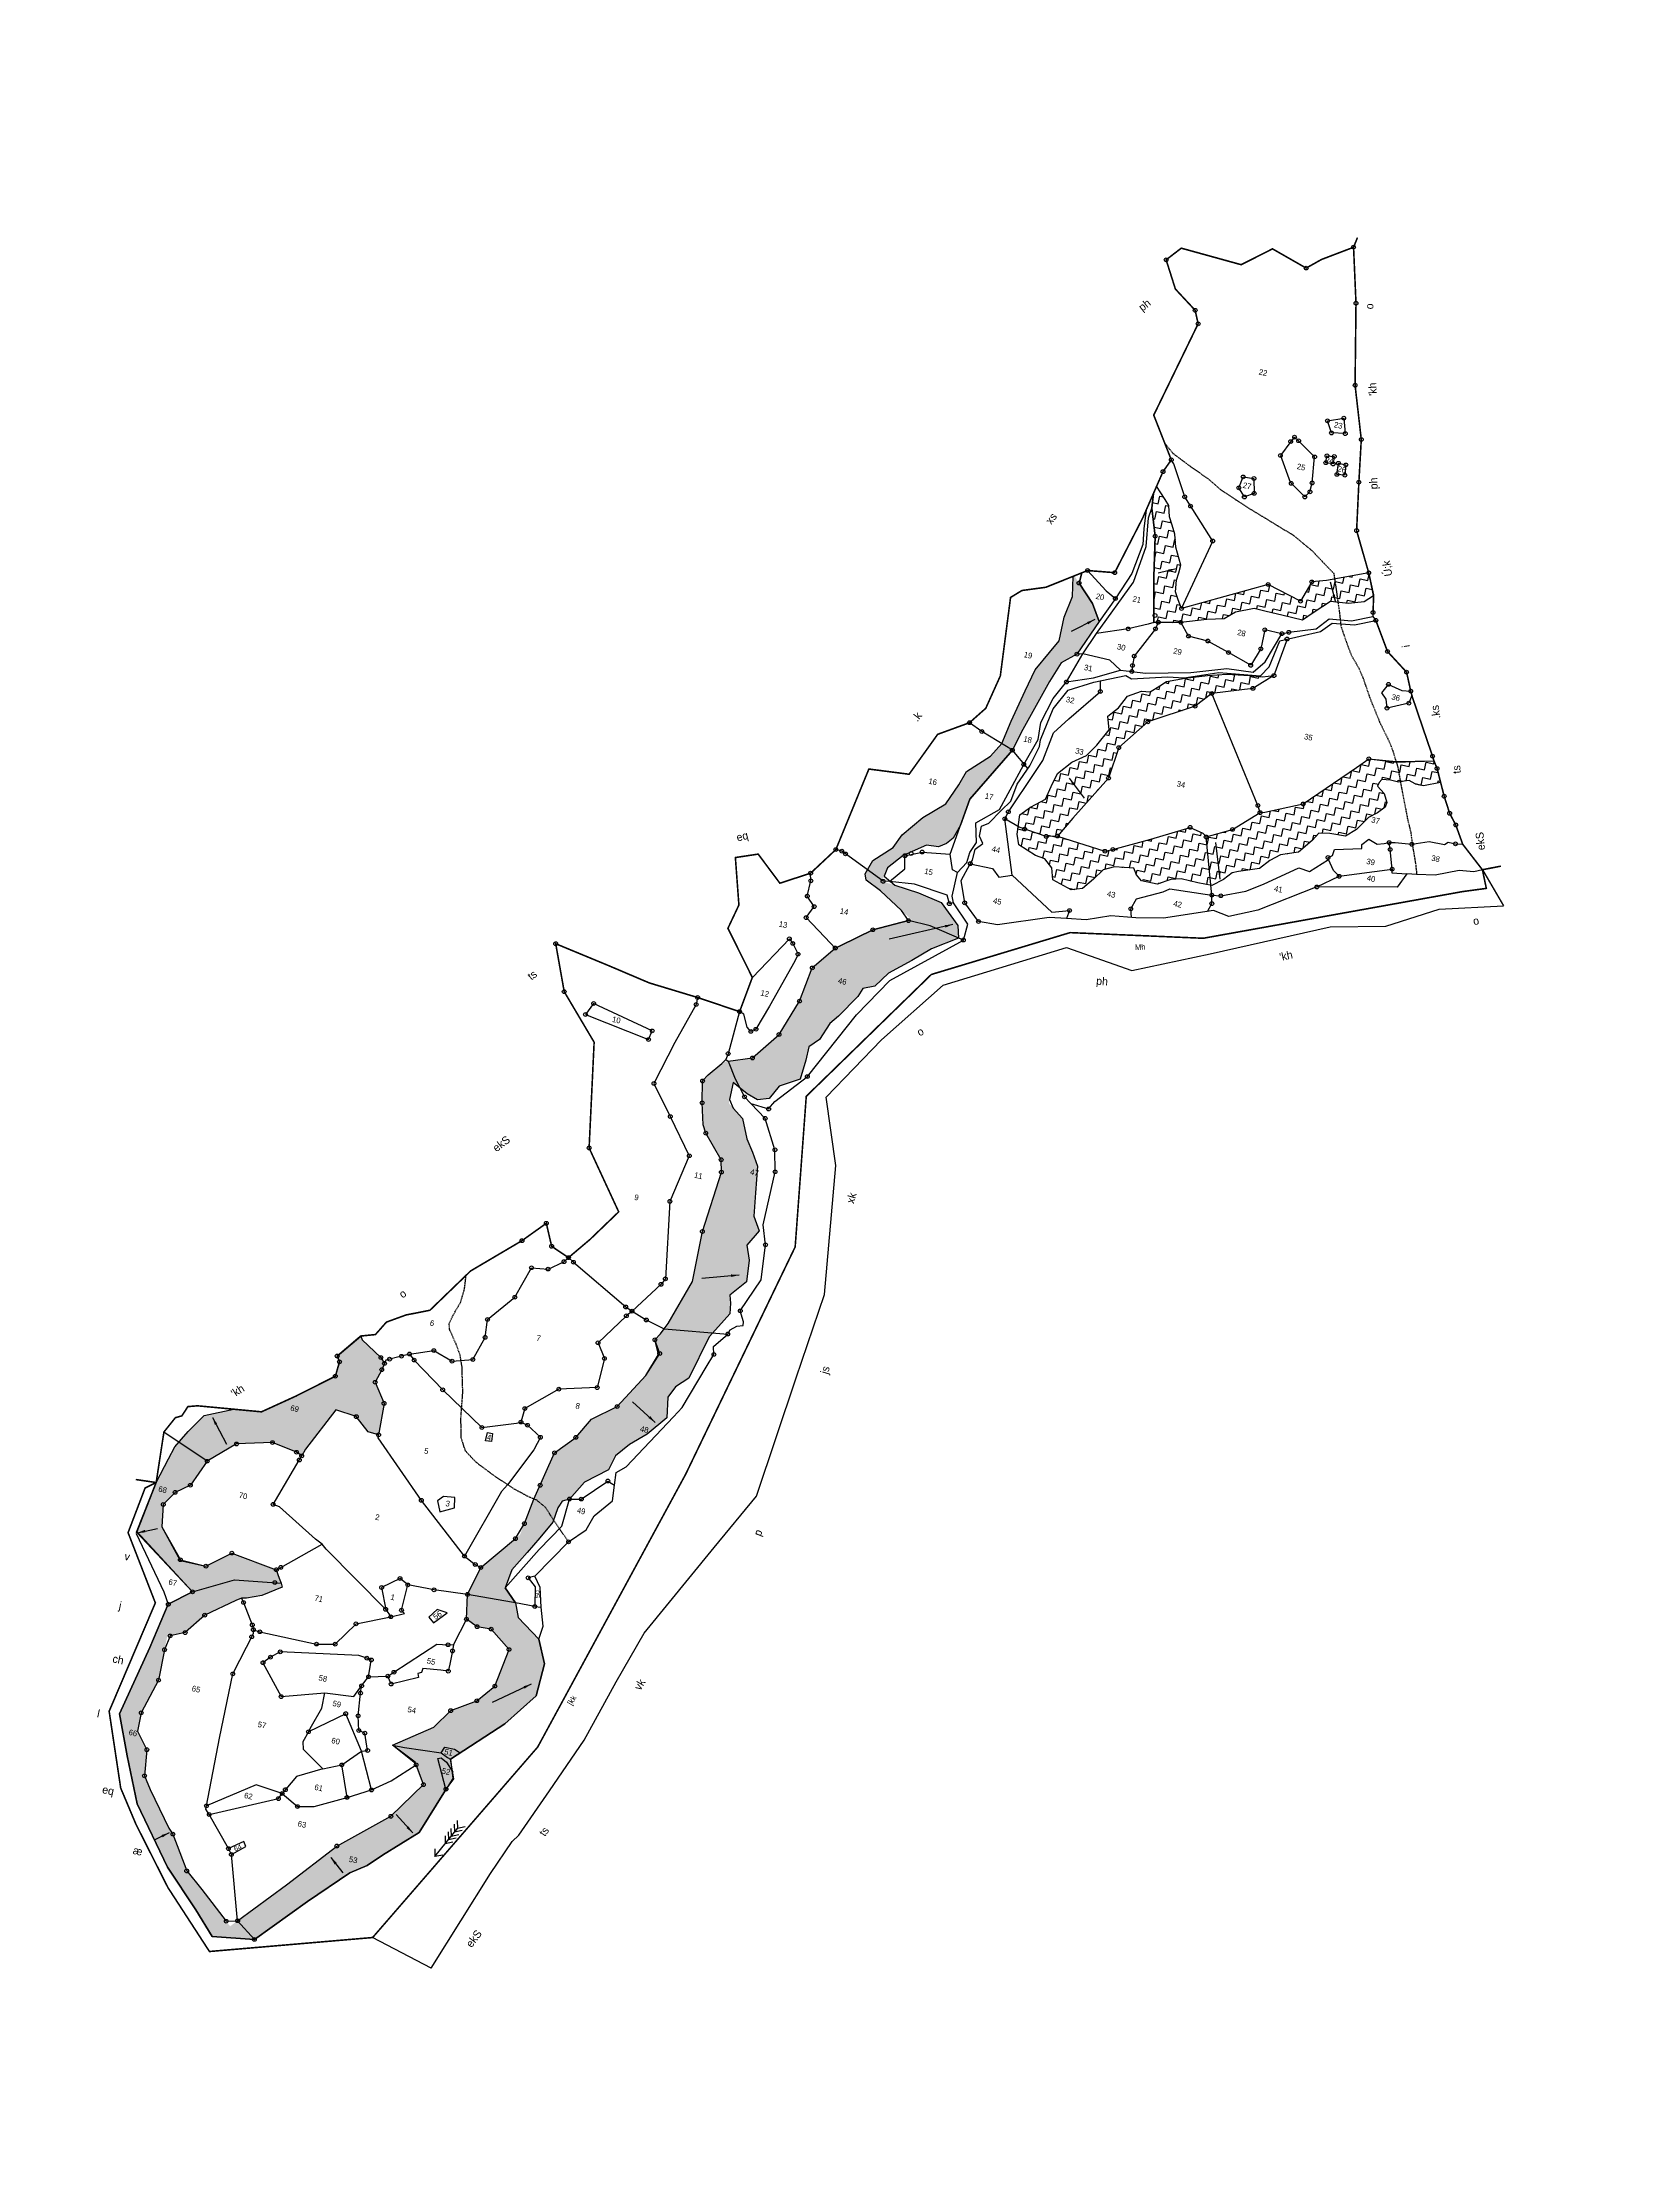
# Model space of a CAD drawing. Header units: metres. Extents: x 331646 to 336406, y 1791025 to 1797393.
import ezdxf
from ezdxf.enums import TextEntityAlignment as Align

# ---------------------------------------------------------------- set-up
doc = ezdxf.new("R2010")
doc.units = ezdxf.units.M
doc.header["$MEASUREMENT"] = 0
for name, pattern in [('DASHDOT', [1, 0.5, -0.25, 0, -0.25]), ('DASHED', [0.75, 0.5, -0.25]), ('DIVIDE', [31.75, 12.7, -6.35, 0, -6.35, 0, -6.35])]:
    doc.linetypes.add(name, pattern=pattern)
for name, color, linetype in [('LINE_FOOTPATH', 1, 'DASHED'), ('OFF', 1, 'Continuous'), ('POLY_HATCH', 12, 'Continuous'), ('POLY_PARCEL', 6, 'Continuous'), ('POLY_WATER', 4, 'Continuous'), ('SYM_ARROW', 1, 'Continuous'), ('SYM_STONE', 1, 'Continuous'), ('TEXT_MAPIN', 7, 'Continuous'), ('TEXT_MAPOUT', 7, 'Continuous'), ('TEXT_PARCEL', 7, 'Continuous'), ('V_BOUND_LINE', 7, 'Continuous'), ('V_BOUND_STREAM_LINE', 7, 'DASHDOT'), ('V_DIVIDE_LINE', 7, 'DIVIDE')]:
    doc.layers.add(name, color=color, linetype=linetype)
doc.styles.get("Standard").update_dxf_attribs({"font": 'simplex.shx'})
doc.styles.add('TEXT_MAP', font='', dxfattribs={"height": 0.3})
doc.styles.get('TEXT_MAP').set_extended_font_data('Kruti Dev 050')
doc.dimstyles.get("Standard").update_dxf_attribs({"dimtxt": 0.18, "dimasz": 0.18, "dimexe": 0.18, "dimexo": 0.0625, "dimgap": 0.09, "dimtad": 0, "dimtih": 1, "dimtoh": 1, "dimdec": 4, "dimzin": 0, "dimdsep": 46, "dimtxsty": 'Standard', "dimcen": 0.09, "dimadec": 0, "dimazin": 0, "dimtfac": 1, "dimtdec": 4, "dimtofl": 0, "dimtmove": 0, "dimatfit": 3, "dimfxl": 0, "dimtolj": 1, "dimtzin": 0, "dimarcsym": 0})
pattern_1 = [(0, (2839.0108, 7682.5757), (2.5, 2.5), [2.5, -2.5]), (90, (2841.5108, 7682.5757), (-2.5, 2.5), [2.5, -2.5])]

# ---------------------------------------------------------------- blocks, each defined once
blk = doc.blocks.new('FLOW')
for points in [[(-0.666, 0.08), (-0.57, 0)], [(-0.666, -0.08), (-0.57, 0)], [(-0.591, 0.08), (-0.495, 0)], [(-0.591, -0.08), (-0.495, 0)], [(0, 0), (-0.57, 0)], [(-0.505, 0.08), (-0.409, 0)], [(-0.505, -0.08), (-0.409, 0)], [(-0.437, 0.08), (-0.341, 0)], [(-0.437, -0.08), (-0.341, 0)], [(-0.356, 0.08), (-0.259, 0)], [(-0.356, -0.08), (-0.259, 0)], [(-0.096, 0.08), (0, 0)], [(-0.096, -0.08), (0, 0)]]:
    blk.add_lwpolyline(points)
blk = doc.blocks.new('STONE')
blk.add_circle((0, 0), 0.0851)
blk = doc.blocks.new('NMNN')
at = {"layer": 'POLY_HATCH'}
h = blk.add_hatch(dxfattribs=at)
h.set_pattern_fill('ZIGZAG', color=256, scale=20, style=0)
h.set_pattern_definition(pattern_1)
h.paths.add_polyline_path([(3196.59, 8199.55), (3183.98, 8194.42), (3179.53, 8193.01), (3177.31, 8186.29), (3166.16, 8189.37), (3140.89, 8176.21), (3139.26, 8178.72), (3137.96, 8181.05), (3137.44, 8184.67), (3137.7, 8187.13), (3137.83, 8189.58), (3135.11, 8194.89), (3133.95, 8198.89), (3132.53, 8201.48), (3131.1, 8203.81), (3130.19, 8207.3), (3128.64, 8208.98), (3125.14, 8212.48), (3124.63, 8210.02), (3125.12, 8205.36), (3127.94, 8196.9), (3130.2, 8184.18), (3133.19, 8170.09), (3134.57, 8170.43), (3141.58, 8171.9), (3149.45, 8174.57), (3154.78, 8175.91), (3157.81, 8178.68), (3163.34, 8181.08), (3167.31, 8180.94), (3172.42, 8180.8), (3179.17, 8180.7), (3182.2, 8183.92), (3186.61, 8188.29), (3192.27, 8188.87), (3197.04, 8190.38), (3199.58, 8192.9)])
h = blk.add_hatch(dxfattribs=at)
h.set_pattern_fill('ZIGZAG', color=256, scale=20, style=0)
h.set_pattern_definition(pattern_1)
h.paths.add_polyline_path([(3019.61, 7871.67), (3020.93, 7876.39), (3024.52, 7880.92), (3029.28, 7885.18), (3034.35, 7891.55), (3033.24, 7898), (3034.94, 7901.78), (3038.53, 7905.36), (3042.12, 7919.51), (3044.39, 7923.28), (3047.07, 7927.93), (3046.5, 7931.33), (3045.75, 7933.78), (3050.12, 7938.97), (3049.52, 7945.85), (3047.82, 7950.38), (3050.64, 7955.64), (3048.04, 7959.8), (3047.07, 7967.17), (3045.93, 7975.57), (3043.48, 7979.53), (3040.83, 7983.3), (3038.19, 7989.34), (3032.9, 7993.23), (3032.9, 7999.9), (3038, 7997.26), (3041.59, 7996.13), (3045.18, 7997.26), (3047.44, 8001.79), (3053.46, 8005.36), (3053.99, 8011.61), (3054.06, 8015.88), (3056.89, 8018.9), (3058.97, 8024.56), (3061.23, 8027.39), (3065.95, 8034.74), (3066.9, 8037.57), (3070.49, 8039.08), (3073.89, 8043.99), (3080.31, 8049.46), (3085.6, 8054.36), (3093.38, 8059.37), (3092.25, 8063.33), (3085.64, 8069.37), (3077.89, 8070.88), (3065.85, 8072.05), (3066.75, 8076.54), (3070.72, 8081.44), (3077.33, 8086.16), (3081.12, 8086.46), (3083.38, 8087.97), (3085.08, 8090.04), (3086.58, 8094.62), (3087.72, 8103.22), (3097.72, 8121.21), (3099.33, 8127.24), (3104.77, 8144.95), (3107.15, 8151.53), (3111.44, 8155.22), (3116.17, 8166.8), (3112.92, 8171.91), (3105.5, 8179.33), (3105.13, 8179.08), (3106.34, 8172.79), (3105.06, 8165.83), (3105.06, 8158.23), (3102.77, 8153.96), (3099.54, 8147.61), (3097.81, 8140.44), (3095.39, 8130.11), (3093.97, 8122.54), (3091.32, 8117.9), (3084.92, 8111.66), (3083.34, 8107.01), (3080.56, 8100.17), (3074.37, 8094.51), (3069.06, 8087.75), (3067.13, 8083.28), (3061.66, 8077.82), (3060.18, 8073.19), (3060.92, 8071.34), (3066.02, 8068.94), (3077.59, 8062), (3066.19, 8056.4), (3055.56, 8047.99), (3049.94, 8040.6), (3048.14, 8029.47), (3043.99, 8017.77), (3037.27, 8008.76), (3028.56, 8005.63), (3024.69, 8000.65), (3023.33, 7998.36), (3024.63, 7991.56), (3026.37, 7984.82), (3027.73, 7982.4), (3034.25, 7975.18), (3035.12, 7971.34), (3033.13, 7951.67), (3033.32, 7935.54), (3027.88, 7918.91), (3025.5, 7915), (3027.54, 7910.61), (3025.06, 7903.37), (3018.17, 7891.81), (3011.05, 7886.18), (3007.38, 7879.57), (3001.8, 7873.38), (2998.45, 7857.61), (2996.46, 7845.69), (2986.42, 7832.99), (2984.08, 7823.79), (2985.38, 7815.99), (2989.16, 7814.38), (2993.68, 7814.57), (3000.56, 7809.39), (2998.58, 7797.14), (2993.91, 7791.4), (2986.48, 7786.63), (2982.33, 7780.38), (2970.74, 7772.17), (2979.1, 7767.9), (2982.88, 7761.9), (2974.87, 7749.97), (2960.04, 7737.19), (2946.95, 7721.85), (2932.22, 7705.32), (2921.02, 7714.86), (2915.13, 7719.63), (2908.44, 7730.15), (2906.81, 7731.68), (2895.89, 7745.81), (2894.84, 7754.62), (2890.67, 7759.74), (2890.67, 7765.68), (2893.9, 7776.93), (2893.72, 7791.02), (2899.06, 7793.43), (2903.95, 7800.11), (2912.63, 7806.73), (2914.3, 7807.79), (2915.79, 7808.1), (2920.39, 7810), (2926.09, 7813.9), (2925.53, 7815.01), (2924.66, 7816.5), (2923.18, 7818.91), (2908.3, 7821.14), (2901.13, 7815.4), (2892.77, 7815.46), (2884.9, 7824.68), (2883.85, 7831.74), (2886.72, 7836.24), (2890.99, 7839.45), (2894.65, 7848), (2902.61, 7855.28), (2913.64, 7858.06), (2923.42, 7856.35), (2931.15, 7872.35), (2937.95, 7871.6), (2942.61, 7867.69), (2946.07, 7867.43), (2945.67, 7877.53), (2941.53, 7883.5), (2942.76, 7887.83), (2943.2, 7889.96), (2941.7, 7891.53), (2933.7, 7896.47), (2928.05, 7889.13), (2929.15, 7887.49), (2928.8, 7882.75), (2917.78, 7873.94), (2908.23, 7866.88), (2899.53, 7865.88), (2890.73, 7861.96), (2886.76, 7856.02), (2883.66, 7850.32), (2882.42, 7846.24), (2880.21, 7838.06), (2877.41, 7821.4), (2898.65, 7806.54), (2891.96, 7801.09), (2889, 7786.51), (2883.98, 7763.91), (2889.14, 7751.46), (2895.4, 7737.15), (2908.89, 7719.56), (2920.49, 7708.18), (2927.28, 7700.98), (2940.6, 7702.84), (2954.57, 7718.11), (2965.83, 7729.7), (2970.71, 7733.17), (2974.84, 7737.35), (2984.73, 7746.78), (2990.05, 7761.66), (2991.62, 7765.74), (2989.61, 7771.57), (3004.14, 7786.1), (3011.97, 7796.79), (3012.51, 7807.35), (3009.11, 7814.56), (3001.28, 7819.88), (2999.56, 7824.27), (2995.38, 7828.24), (2996.24, 7834.34), (2999.87, 7840.65), (3002.83, 7846.03), (3005.79, 7851.8), (3006.78, 7858.67), (3009.47, 7860.04), (3013, 7866.2)])
h = blk.add_hatch(dxfattribs=at)
h.set_pattern_fill('ZIGZAG', color=256, scale=20, style=0)
h.set_pattern_definition(pattern_1)
h.paths.add_polyline_path([(3229.15, 8145.51), (3230.58, 8143.39), (3232.63, 8139.26), (3227.49, 8137.09), (3224.84, 8137.15), (3222.73, 8137.87), (3221.17, 8137.33), (3219.54, 8136.61), (3216.95, 8136.67), (3214.24, 8136.31), (3213.51, 8135.23), (3213.33, 8133.96), (3215.8, 8132.16), (3217.25, 8129.57), (3217.05, 8128.03), (3215.06, 8125.74), (3212.53, 8123.64), (3209.63, 8119.18), (3206.68, 8116.41), (3201.56, 8116.17), (3198.18, 8115.57), (3196.56, 8112.86), (3193.11, 8108.38), (3187.69, 8106.39), (3184.73, 8103.93), (3182.13, 8100.78), (3175.8, 8098.43), (3173.87, 8097.59), (3171.7, 8094.94), (3168.45, 8092.29), (3163.87, 8092.23), (3158.51, 8092.35), (3155.31, 8091.51), (3151.43, 8089.13), (3146.31, 8089.13), (3144.38, 8090.69), (3143.05, 8092.62), (3137.03, 8091.78), (3133.65, 8090.09), (3131.27, 8086.58), (3128.56, 8082.94), (3125.12, 8081.79), (3118.77, 8083.66), (3117.65, 8087.37), (3114.88, 8089.65), (3111.81, 8090.1), (3105.97, 8092.29), (3104.72, 8095.52), (3104.31, 8101.66), (3107.02, 8104.78), (3111.18, 8108.25), (3112.08, 8112.46), (3113.21, 8116.91), (3116.97, 8121.41), (3121.01, 8124.42), (3123.54, 8128.33), (3126.37, 8133.89), (3125.09, 8138.05), (3127.88, 8141.36), (3129.88, 8145.49), (3133.85, 8147.96), (3136.56, 8148.38), (3139.22, 8150.85), (3141.02, 8152.59), (3146.59, 8154.91), (3153.31, 8157.19), (3159.27, 8158.82), (3166.32, 8159.96), (3170.48, 8160.38), (3173.94, 8161.48), (3168.27, 8156.16), (3155.82, 8151.87), (3151.49, 8146.84), (3137.84, 8138.86), (3130.53, 8128.99), (3129.33, 8118.89), (3120.91, 8104.14), (3117.31, 8097.56), (3133.04, 8095.95), (3135.38, 8097.04), (3146.45, 8102.7), (3157.88, 8108.93), (3162.15, 8108), (3163.48, 8107.01), (3171.16, 8111.07), (3178.59, 8118.09), (3180.04, 8118.54), (3191.42, 8123.6), (3205.53, 8138.45), (3208.79, 8141.88), (3217.54, 8142.66)])
at = {"layer": 'LINE_FOOTPATH', "ltscale": 0.5}
for points in [[(3124.85, 8226.37), (3128.1, 8223.74), (3134.4, 8220.83), (3140.58, 8218.22), (3145.51, 8215.49), (3155.96, 8211.46), (3160.99, 8209.71), (3170.73, 8206.27), (3177.56, 8202.71), (3183.68, 8198.5), (3185.79, 8197.09), (3188.22, 8190.51), (3189.95, 8185.76), (3191.5, 8181.1), (3194.89, 8175.46), (3196.79, 8172.61), (3199.76, 8169.35), (3201.72, 8166.53), (3205.04, 8161.01), (3209.74, 8154.01), (3214.04, 8148.51), (3215.76, 8145.9), (3218.31, 8141.27), (3220.39, 8136.11), (3224.86, 8125.51), (3226.58, 8121.95), (3228.36, 8116.96), (3229.98, 8112.95), (3231.26, 8109.13)], [(3011.97, 7846.71), (3008.29, 7850.12), (3004.69, 7853.7), (3002.57, 7855.87), (2999.39, 7857.54), (2996.89, 7857.98), (2991.7, 7859.48), (2985.02, 7862.1), (2978.07, 7865.3), (2974.01, 7868.14), (2971.89, 7871.93), (2970.5, 7877.88), (2969.37, 7886.16), (2967.47, 7893.95), (2966.14, 7897.45), (2964.13, 7900.67), (2961.18, 7904.68), (2960.68, 7906.41), (2961.23, 7909.08), (2962.79, 7913.85), (2963.13, 7917.92), (2962.96, 7920.2), (2962.73, 7922.61)]]:
    blk.add_lwpolyline(points, dxfattribs=at)
at = {"layer": 'OFF'}
for points in [[(3200.75, 8186.33), (3201.9, 8185.29)], [(3251.29, 8114.95), (3260.15, 8105.16)], [(2997.33, 7705.47), (2977.15, 7711.18)]]:
    blk.add_lwpolyline(points, dxfattribs=at)
at = {"layer": 'POLY_HATCH'}
for points in [[(3196.59, 8199.55), (3183.98, 8194.42), (3179.53, 8193.01), (3177.31, 8186.29), (3166.16, 8189.37), (3140.89, 8176.21), (3139.26, 8178.72), (3137.96, 8181.05), (3137.44, 8184.67), (3137.7, 8187.13), (3137.83, 8189.58), (3135.11, 8194.89), (3133.95, 8198.89), (3132.53, 8201.48), (3131.1, 8203.81), (3130.19, 8207.3), (3128.64, 8208.98), (3125.14, 8212.48), (3124.63, 8210.02), (3125.12, 8205.36), (3127.94, 8196.9), (3130.2, 8184.18), (3133.19, 8170.09), (3134.57, 8170.43), (3141.58, 8171.9), (3149.45, 8174.57), (3154.78, 8175.91), (3157.81, 8178.68), (3163.34, 8181.08), (3167.31, 8180.94), (3172.42, 8180.8), (3179.17, 8180.7), (3182.2, 8183.92), (3186.61, 8188.29), (3192.27, 8188.87), (3197.04, 8190.38), (3199.58, 8192.9)], [(3229.15, 8145.51), (3230.58, 8143.39), (3232.63, 8139.26), (3227.49, 8137.09), (3224.84, 8137.15), (3222.73, 8137.87), (3221.17, 8137.33), (3219.54, 8136.61), (3216.95, 8136.67), (3214.24, 8136.31), (3213.51, 8135.23), (3213.33, 8133.96), (3215.8, 8132.16), (3217.25, 8129.57), (3217.05, 8128.03), (3215.06, 8125.74), (3212.53, 8123.64), (3209.63, 8119.18), (3206.68, 8116.41), (3201.56, 8116.17), (3198.18, 8115.57), (3196.56, 8112.86), (3193.11, 8108.38), (3187.69, 8106.39), (3184.73, 8103.93), (3182.13, 8100.78), (3175.8, 8098.43), (3173.87, 8097.59), (3171.7, 8094.94), (3168.45, 8092.29), (3163.87, 8092.23), (3158.51, 8092.35), (3155.31, 8091.51), (3151.43, 8089.13), (3146.31, 8089.13), (3144.38, 8090.69), (3143.05, 8092.62), (3137.03, 8091.78), (3133.65, 8090.09), (3131.27, 8086.58), (3128.56, 8082.94), (3125.12, 8081.79), (3118.77, 8083.66), (3117.65, 8087.37), (3114.88, 8089.65), (3111.81, 8090.1), (3105.97, 8092.29), (3104.72, 8095.52), (3104.31, 8101.66), (3107.02, 8104.78), (3111.18, 8108.25), (3112.08, 8112.46), (3113.21, 8116.91), (3116.97, 8121.41), (3121.01, 8124.42), (3123.54, 8128.33), (3126.37, 8133.89), (3125.09, 8138.05), (3127.88, 8141.36), (3129.88, 8145.49), (3133.85, 8147.96), (3136.56, 8148.38), (3139.22, 8150.85), (3141.02, 8152.59), (3146.59, 8154.91), (3153.31, 8157.19), (3159.27, 8158.82), (3166.32, 8159.96), (3170.48, 8160.38), (3173.94, 8161.48), (3168.27, 8156.16), (3155.82, 8151.87), (3151.49, 8146.84), (3137.84, 8138.86), (3130.53, 8128.99), (3129.33, 8118.89), (3120.91, 8104.14), (3117.31, 8097.56), (3133.04, 8095.95), (3135.38, 8097.04), (3146.45, 8102.7), (3157.88, 8108.93), (3162.15, 8108), (3163.48, 8107.01), (3171.16, 8111.07), (3178.59, 8118.09), (3180.04, 8118.54), (3191.42, 8123.6), (3205.53, 8138.45), (3208.79, 8141.88), (3217.54, 8142.66)]]:
    blk.add_lwpolyline(points, close=True, dxfattribs=at)
blk.add_lwpolyline([(2877.41, 7821.4), (2898.65, 7806.54), (2891.96, 7801.09), (2898.65, 7806.54), (2877.41, 7821.4), (2880.21, 7838.06), (2882.42, 7846.24), (2883.66, 7850.32), (2886.76, 7856.02), (2890.73, 7861.96), (2899.53, 7865.88), (2908.23, 7866.88), (2917.78, 7873.94), (2928.8, 7882.75), (2929.15, 7887.49), (2928.05, 7889.13), (2934.02, 7896.88), (2934.77, 7895.81), (2941.7, 7891.53), (2943.2, 7889.96), (2942.76, 7887.83), (2941.53, 7883.5), (2945.67, 7877.53), (2946.07, 7867.43), (2942.61, 7867.69), (2937.95, 7871.6), (2931.15, 7872.35), (2924.33, 7858.22), (2923.58, 7855.87), (2921.75, 7856.64), (2913.64, 7858.06), (2902.61, 7855.28), (2894.65, 7848), (2890.99, 7839.45), (2886.72, 7836.24), (2883.85, 7831.74), (2884.9, 7824.68), (2892.77, 7815.46), (2901.13, 7815.4), (2908.3, 7821.14), (2923.18, 7818.91), (2924.66, 7816.5), (2925.53, 7815.01), (2926.09, 7813.9), (2920.39, 7810), (2915.79, 7808.1), (2914.3, 7807.79), (2912.63, 7806.73), (2903.95, 7800.11), (2899.06, 7793.43), (2894.58, 7791.41), (2893.77, 7786.77), (2893.9, 7776.93), (2890.67, 7765.68), (2890.67, 7759.74), (2894.84, 7754.62), (2895.83, 7746.33), (2898.44, 7742.51), (2906.81, 7731.68), (2908.44, 7730.15), (2915.13, 7719.63), (2921.02, 7714.86), (2930.68, 7706.63), (2934.18, 7707.52), (2946.95, 7721.85), (2960.04, 7737.19), (2974.87, 7749.97), (2982.88, 7761.9), (2979.1, 7767.9), (2970.74, 7772.17), (2982.33, 7780.38), (2986.48, 7786.63), (2993.91, 7791.4), (2998.58, 7797.14), (3000.56, 7809.39), (2993.68, 7814.57), (2989.16, 7814.38), (2985.38, 7815.99), (2984.08, 7823.79), (2986.42, 7832.99), (2995.28, 7844.2), (2997.09, 7849.44), (2998.45, 7857.61), (3001.8, 7873.38), (3007.38, 7879.57), (3011.05, 7886.18), (3018.17, 7891.81), (3025.06, 7903.37), (3027.54, 7910.61), (3025.5, 7915), (3026.86, 7917.23), (3027.66, 7919.03), (3028.54, 7920.93), (3033.32, 7935.54), (3033.13, 7951.67), (3035.12, 7971.34), (3034.25, 7975.18), (3027.73, 7982.4), (3026.37, 7984.82), (3024.63, 7991.56), (3023.33, 7998.36), (3024.69, 8000.65), (3028.1, 8005.04), (3029.09, 8006.53), (3030.02, 8006.16), (3037.27, 8008.76), (3043.99, 8017.77), (3048.14, 8029.47), (3049.94, 8040.6), (3055.77, 8048.27), (3057.35, 8049.41), (3066.19, 8056.4), (3076.69, 8061.56), (3073.89, 8064.22), (3066.02, 8068.94), (3060.92, 8071.34), (3060.18, 8073.19), (3061.66, 8077.82), (3067.13, 8083.28), (3069.06, 8087.75), (3074.37, 8094.51), (3080.56, 8100.17), (3083.34, 8107.01), (3084.92, 8111.66), (3091.32, 8117.9), (3093.97, 8122.54), (3095.39, 8130.11), (3097.81, 8140.44), (3099.54, 8147.61), (3102.77, 8153.96), (3105.06, 8158.23), (3105.06, 8165.83), (3106.34, 8172.79), (3105.13, 8179.08), (3107.65, 8180.76), (3107.42, 8177.4), (3112.92, 8171.91), (3116.17, 8166.8), (3111.44, 8155.22), (3107.15, 8151.53), (3104.77, 8144.95), (3099.33, 8127.24), (3097.72, 8121.21), (3087.72, 8103.22), (3086.58, 8094.62), (3085.08, 8090.04), (3083.38, 8087.97), (3081.12, 8086.46), (3077.33, 8086.16), (3070.72, 8081.44), (3066.75, 8076.54), (3066.18, 8073.71), (3070.15, 8071.63), (3077.89, 8070.88), (3085.64, 8069.37), (3092.25, 8063.33), (3093.38, 8059.37), (3085.6, 8054.36), (3080.31, 8049.46), (3073.89, 8043.99), (3070.49, 8039.08), (3066.9, 8037.57), (3065.95, 8034.74), (3061.23, 8027.39), (3058.97, 8024.56), (3056.89, 8018.9), (3054.06, 8015.88), (3053.99, 8011.61), (3053.46, 8005.36), (3047.44, 8001.79), (3045.18, 7997.26), (3041.59, 7996.13), (3038, 7997.26), (3032.9, 7999.9), (3032.9, 7994.43), (3034.6, 7991.98), (3038.19, 7989.34), (3040.83, 7983.3), (3043.48, 7979.53), (3045.93, 7975.57), (3047.07, 7967.17), (3048.04, 7959.8), (3050.64, 7955.64), (3047.82, 7950.38), (3049.52, 7945.85), (3050.12, 7938.97), (3045.75, 7933.78), (3046.5, 7931.33), (3047.07, 7927.93), (3044.39, 7923.28), (3042.12, 7919.51), (3038.53, 7905.36), (3034.94, 7901.78), (3033.24, 7898), (3034.35, 7891.55), (3029.28, 7885.18), (3024.52, 7880.92), (3020.93, 7876.39), (3019.61, 7871.67), (3013, 7866.2), (3009.47, 7860.04), (3007.27, 7858.92), (3006.47, 7856.51), (3005.79, 7851.8), (3002.83, 7846.03), (2999.87, 7840.65), (2996.24, 7834.34), (2995.38, 7828.24), (2999.56, 7824.27), (3001.28, 7819.88), (3009.11, 7814.56), (3012.51, 7807.35), (3011.97, 7796.79), (3004.14, 7786.1), (2989.61, 7771.57), (2991.62, 7765.74), (2990.05, 7761.66), (2984.73, 7746.78), (2974.84, 7737.35), (2970.71, 7733.17), (2965.83, 7729.7), (2954.57, 7718.11), (2940.6, 7702.84), (2927.28, 7700.98), (2920.49, 7708.18), (2908.89, 7719.56), (2895.4, 7737.15), (2889.14, 7751.46), (2883.98, 7763.91), (2889, 7786.51), (2891.96, 7801.09)], dxfattribs=at)
at = {"layer": 'POLY_PARCEL'}
for points in [[(3175.87, 8240.48), (3173.84, 8243.97), (3178.71, 8245.86), (3180.2, 8241.18), (3175.87, 8240.48)], [(3172.21, 8231.95), (3166.19, 8235.91), (3164.71, 8236.76), (3163.79, 8235.13), (3161.52, 8230.18), (3166.26, 8222.5), (3171.78, 8218.89), (3173.06, 8220.8), (3173.13, 8223.7), (3172.21, 8231.95)], [(3176.04, 8230.89), (3175.97, 8233.08), (3178.3, 8233.36), (3178.38, 8230.96), (3176.04, 8230.89)], [(3180.29, 8227.99), (3180, 8231.52), (3182.41, 8231.52), (3182.77, 8228.27), (3180.29, 8227.99)], [(3196.59, 8199.55), (3183.98, 8194.42), (3179.53, 8193.01), (3177.31, 8186.29), (3166.16, 8189.37), (3140.89, 8176.21), (3146.12, 8199.2), (3134.54, 8211.05), (3128.99, 8220.55), (3127.97, 8221.64)], [(3153.05, 8214.92), (3150.73, 8217.39), (3151.37, 8221.07), (3154.81, 8221.31), (3155.85, 8216.68), (3153.05, 8214.92)], [(3133.19, 8170.09), (3130.2, 8184.18), (3127.94, 8196.9), (3125.12, 8205.36)], [(3116.17, 8166.8), (3112.92, 8171.91), (3107.42, 8177.4), (3107.65, 8180.76)], [(3109.27, 8181.85), (3116.31, 8176.79), (3119.71, 8175.01)], [(3133.19, 8170.09), (3131.56, 8169.23), (3125.64, 8166.4), (3116.19, 8162.88)], [(3134.57, 8170.43), (3134.14, 8168.2), (3129.33, 8158.36), (3129.42, 8155.33), (3129.62, 8153.44)], [(3134.57, 8170.43), (3133.19, 8170.09)], [(3173.67, 8175.01), (3168.12, 8175.08), (3168.12, 8168.9), (3166.05, 8163.15), (3158.32, 8165.64), (3151.19, 8167.87), (3144.84, 8168.13), (3141.58, 8171.9), (3139.04, 8171.2), (3134.57, 8170.43)], [(3175.6, 8173.68), (3173.94, 8161.48), (3168.27, 8156.16), (3155.82, 8151.87)], [(3218.05, 8164.31), (3217.58, 8161.79), (3211.12, 8158.8), (3210.3, 8161.5), (3208.51, 8163.19), (3210.01, 8166.27), (3214.59, 8165.21), (3217.37, 8165.63)], [(3111.44, 8155.22), (3107.15, 8151.53), (3104.77, 8144.95), (3099.33, 8127.24), (3097.72, 8121.21)], [(3110.01, 8145.91), (3113.2, 8155.68)], [(3125.99, 8153.13), (3122.01, 8155.56), (3113.2, 8155.68)], [(3099.88, 8099.43), (3100.5, 8101.87), (3106.17, 8115.76), (3107.84, 8120.02), (3109.3, 8129.25), (3113.14, 8134.65), (3121.14, 8145.18), (3120.49, 8148.53)], [(3155.82, 8151.87), (3151.49, 8146.84), (3137.84, 8138.86), (3130.53, 8128.99), (3129.33, 8118.89), (3120.91, 8104.14), (3117.31, 8097.56)], [(3178.59, 8118.09), (3177.46, 8120.19), (3155.82, 8151.87)], [(3178.59, 8118.09), (3180.04, 8118.54), (3191.42, 8123.6), (3205.53, 8138.45), (3208.79, 8141.88), (3217.46, 8142.89), (3229.15, 8145.51)], [(3097.72, 8121.21), (3087.01, 8125.01), (3082.61, 8126.92)], [(3220.61, 8117.26), (3221.14, 8117.45), (3222.5, 8117.68), (3227.73, 8118.21), (3232.89, 8120.18), (3237.87, 8120.26), (3238.86, 8121.24), (3241.28, 8121.24), (3243.52, 8121.56)], [(3085.29, 8084.89), (3087.72, 8103.22), (3097.72, 8121.21)], [(3103.79, 8116.51), (3097.72, 8121.21)], [(3163.48, 8107.01), (3171.16, 8111.07), (3178.59, 8118.09)], [(3202.86, 8108.02), (3202.63, 8108.63), (3203.84, 8109.53), (3204.07, 8111.58), (3212.48, 8113.62), (3212.27, 8114.88), (3214.09, 8117), (3216.97, 8115.94), (3219.09, 8116.69), (3220.61, 8117.26)], [(3223.24, 8109.23), (3221.37, 8115.16), (3220.61, 8117.26)], [(3117.31, 8097.56), (3133.04, 8095.95), (3135.38, 8097.04), (3146.45, 8102.7), (3157.88, 8108.93), (3162.15, 8108), (3163.48, 8107.01)], [(3207.29, 8103.54), (3223.24, 8109.23)], [(3223.24, 8109.23), (3223.44, 8108.12), (3228.1, 8108.72)], [(3169.08, 8089.36), (3163.48, 8107.01)], [(3169.08, 8089.36), (3171.88, 8089.74), (3179.39, 8092.77), (3184.31, 8096.18), (3194.21, 8103.48), (3197.78, 8103.1), (3202.86, 8108.02)], [(3201.11, 8098.77), (3207.29, 8103.54)], [(3207.29, 8103.54), (3205.17, 8104.97), (3202.86, 8108.02)], [(3105.84, 8082.51), (3099.88, 8099.43)], [(3117.31, 8097.56), (3113.88, 8096.73), (3104.86, 8097.77), (3099.88, 8099.43)], [(3145.58, 8077.14), (3144.81, 8079.82), (3145.95, 8083.31), (3153.76, 8087.24), (3155.66, 8088.53), (3169.08, 8089.36)], [(3168.77, 8084.03), (3169.62, 8086.71), (3169.08, 8089.36)], [(3068.2, 8072.45), (3072.17, 8077.36), (3071.32, 8081.47), (3076.44, 8083.73), (3085.29, 8084.89)], [(3088.69, 8079.66), (3086.94, 8080.19), (3085.29, 8084.89)], [(3092.11, 8083.26), (3099.3, 8083.26), (3101.83, 8080.93), (3105.84, 8082.51)], [(3105.84, 8082.51), (3120.52, 8073.55), (3125.94, 8075.23), (3125.56, 8072.54)], [(3068.2, 8072.45), (3066.2, 8072.09), (3051.43, 8078.74), (3049.49, 8078.85)], [(3055.77, 8048.27), (3053.93, 8049.41), (3044.74, 8055.79), (3046.49, 8059.72), (3043.69, 8062.52), (3043.78, 8067.5), (3043.22, 8069.87)], [(3089.49, 8070.06), (3088.24, 8069.49), (3087.03, 8071.97), (3076.19, 8073.24), (3068.2, 8072.45)], [(3094.95, 8059.15), (3083.78, 8061.38), (3076.69, 8061.56), (3066.19, 8056.4), (3057.35, 8049.41), (3055.77, 8048.27)], [(3031.97, 8033.72), (3040.93, 8048.13), (3042.27, 8046.91), (3044.61, 8043.91), (3044.05, 8041.57), (3039.15, 8025.9), (3036.48, 8017.9), (3035.04, 8016.89), (3033.59, 8018.01), (3031.7, 8021.79), (3030.26, 8022.28), (3029.46, 8008.5), (3029.09, 8006.53)], [(3030.02, 8006.16), (3037.27, 8008.76), (3043.99, 8017.77), (3048.14, 8029.47), (3049.94, 8040.6), (3055.77, 8048.27)], [(3016.33, 8023.91), (3016.33, 8021.62), (3012.21, 8008.5), (3008.42, 7994.38), (3015.65, 7985.21), (3024.11, 7974.31), (3021.09, 7958.9), (3024.76, 7934.56), (3023.76, 7932.59), (3016.53, 7922.36)], [(2982.66, 8011.31), (3003.85, 8007.67), (3004.43, 8010.58), (2984.48, 8015.23), (2982.66, 8011.31)], [(3027.66, 7919.03), (3028.54, 7920.93), (3033.32, 7935.54), (3033.13, 7951.67), (3035.12, 7971.34), (3034.25, 7975.18), (3027.73, 7982.4), (3026.37, 7984.82), (3024.63, 7991.56), (3023.33, 7998.36), (3024.69, 8000.65), (3028.1, 8005.04), (3029.09, 8006.53)], [(3029.09, 8006.53), (3030.02, 8006.16)], [(3030.02, 8006.16), (3033.24, 8001.16), (3037.36, 7996.16), (3039.78, 7994.54)], [(2950.32, 7894.5), (2957.67, 7897.17), (2964.01, 7895.06), (2970.36, 7896.95), (2972.69, 7904.62), (2972.27, 7910.34), (2979.28, 7919.01), (2982.51, 7929.24), (2987.74, 7929.91), (2992.19, 7933.24), (2993.33, 7934.81), (2995.16, 7933.7), (3014.3, 7923.25), (3016.53, 7922.36)], [(3016.53, 7922.36), (3015.08, 7920.58), (3008.06, 7910.35), (3011.07, 7905.91), (3010.73, 7896.37), (2998.93, 7893.38), (2989.69, 7885.15), (2989.36, 7880.7)], [(3016.53, 7922.36), (3021.53, 7920.58), (3027.66, 7919.03)], [(3027.66, 7919.03), (3047.71, 7921.55)], [(2986.42, 7832.99), (2995.28, 7844.2), (2997.09, 7849.44), (2998.45, 7857.61), (3001.8, 7873.38), (3007.38, 7879.57), (3011.05, 7886.18), (3018.17, 7891.81), (3025.06, 7903.37), (3027.88, 7911.06), (3025.5, 7915), (3026.86, 7917.23), (3027.66, 7919.03)], [(2934.02, 7896.88), (2934.77, 7895.81), (2941.7, 7891.53), (2943.2, 7889.96)], [(2950.32, 7894.5), (2947.99, 7893.28), (2943.42, 7891.06), (2943.2, 7889.96)], [(2950.32, 7894.5), (2952.17, 7892.92), (2962.98, 7885.57), (2977.6, 7876.47), (2988.03, 7880.12), (2989.36, 7880.7)], [(2943.2, 7889.96), (2942.76, 7887.83), (2941.53, 7883.5), (2945.67, 7877.53), (2946.07, 7867.43)], [(2989.36, 7880.7), (2991.59, 7880.15), (2996.37, 7877.26), (2995.15, 7872.92), (2989.34, 7860.41), (2987.89, 7857.96), (2980.65, 7835.45)], [(2946.07, 7867.43), (2942.61, 7867.69), (2937.95, 7871.6), (2931.15, 7872.35), (2924.33, 7858.22), (2923.58, 7855.87)], [(2979.61, 7872.56), (2979.69, 7875.3), (2981.33, 7875.3), (2981.48, 7872.7), (2979.61, 7872.56)], [(2980.65, 7835.45), (2963.62, 7849.9), (2946.11, 7866.42), (2946.07, 7867.43)], [(2999.56, 7824.27), (2995.38, 7828.24), (3003.39, 7842.38), (3008.91, 7851.1), (3009.47, 7860.04), (3013.11, 7860.78), (3020.19, 7868.13), (3022.5, 7867.25)], [(2894.65, 7848), (2879.3, 7854.22)], [(2923.58, 7855.87), (2921.75, 7856.64), (2913.64, 7858.06), (2902.61, 7855.28), (2894.65, 7848)], [(2935.7, 7829.83), (2933.37, 7830.95), (2920.04, 7838.58), (2917.9, 7838.95), (2923.11, 7854.4), (2923.58, 7855.87)], [(2970.08, 7847.59), (2974.37, 7849.73), (2973.76, 7853.03), (2970.23, 7852.57), (2968.62, 7850.8), (2970.08, 7847.59)], [(2894.65, 7848), (2890.99, 7839.45), (2886.72, 7836.24), (2883.85, 7831.74), (2884.9, 7824.68), (2892.77, 7815.69), (2901.13, 7815.4), (2908.3, 7821.14), (2923.18, 7818.91)], [(2980.65, 7835.45), (2984.54, 7833.56), (2986.42, 7832.99)], [(2984.08, 7823.79), (2986.42, 7832.99)], [(3003.8, 7833.8), (3001.81, 7832.89), (3004.51, 7830.56), (3005.72, 7824.42)], [(2923.18, 7818.91), (2924.4, 7819.92), (2935.7, 7829.83)], [(2959.7, 7813.78), (2937.33, 7828.58), (2935.7, 7829.83)], [(2898.65, 7806.54), (2877.44, 7821.59)], [(2923.18, 7818.91), (2924.66, 7816.5), (2925.53, 7815.01)], [(2964.92, 7822.81), (2962.12, 7824.29), (2957, 7820.29), (2959.7, 7813.78)], [(2961.75, 7811.82), (2965.76, 7813.68), (2964.64, 7814.52), (2964.92, 7822.81)], [(2984.08, 7823.79), (2973.4, 7822.99), (2964.92, 7822.81)], [(2999.56, 7824.27), (2998.27, 7824.23), (2984.08, 7823.79)], [(2985.38, 7815.99), (2984.08, 7823.79)], [(3005.72, 7824.42), (2999.56, 7824.27)], [(3005.72, 7824.42), (3007.78, 7824.68)], [(2898.65, 7806.54), (2910.87, 7812.97), (2925.53, 7815.01)], [(2925.53, 7815.01), (2926.09, 7813.9), (2920.39, 7810), (2915.79, 7808.1), (2914.3, 7807.79)], [(2919.99, 7798.8), (2922.13, 7798.59), (2940.52, 7798.48), (2946.3, 7799.66), (2951.43, 7807.35), (2961.75, 7811.82)], [(2959.7, 7813.78), (2961.75, 7811.82)], [(2970.74, 7772.17), (2982.33, 7780.38), (2986.48, 7786.63), (2993.91, 7791.4), (2998.58, 7797.14), (3000.56, 7809.39), (2993.68, 7814.57), (2989.16, 7814.38), (2985.38, 7815.99)], [(2975.36, 7812.75), (2978.99, 7816.75), (2975.68, 7817.06), (2973.55, 7814.18), (2975.36, 7812.75)], [(2985.38, 7815.99), (2983.04, 7807.28)], [(2914.3, 7807.79), (2912.63, 7806.73), (2903.95, 7800.11), (2899.06, 7793.43), (2894.58, 7791.41), (2893.77, 7786.77), (2893.9, 7776.93), (2890.67, 7765.68), (2890.67, 7759.74), (2894.84, 7754.62), (2895.83, 7746.33), (2898.44, 7742.51), (2906.81, 7731.68), (2908.44, 7730.15), (2915.13, 7719.63), (2921.02, 7714.86), (2930.68, 7706.63), (2934.18, 7707.52)], [(2898.65, 7806.54), (2891.96, 7801.09)], [(2914.3, 7807.79), (2915.17, 7806.6), (2919.35, 7800.19), (2919.99, 7798.8)], [(2964.76, 7793.21), (2966.37, 7794.82), (2977.81, 7806.35), (2981.34, 7806.89), (2983.04, 7807.28)], [(2983.04, 7807.28), (2983.15, 7805.25), (2983.15, 7800.97), (2983.15, 7798.73), (2980.79, 7798.51), (2975.12, 7797.87), (2974.92, 7796.52), (2973.85, 7795.99), (2974.28, 7794.82), (2966.26, 7790.97), (2964.76, 7793.21)], [(2916.99, 7741.09), (2916.57, 7762.93), (2916.49, 7783.74), (2920.24, 7797.62), (2919.99, 7798.8)], [(2958.8, 7791.76), (2958.61, 7795.71), (2958.55, 7797.15), (2957.04, 7797.4), (2954.41, 7797.72), (2929.79, 7793.71), (2927.09, 7791.39), (2925.14, 7789.2), (2932.99, 7779.86), (2946.35, 7783.87)], [(2957.23, 7788.5), (2958.8, 7791.76)], [(2958.8, 7791.76), (2964.76, 7793.21)], [(2946.35, 7783.87), (2955.51, 7784.69), (2957.23, 7788.5)], [(2961.44, 7768.27), (2963.33, 7768.83), (2961.32, 7774.03), (2959.31, 7774.47), (2958.11, 7778.98), (2957.36, 7786.19), (2957.23, 7788.5)], [(2943.76, 7770.76), (2944.39, 7772.7), (2946.34, 7778.95), (2946.35, 7783.87)], [(2961.44, 7768.27), (2954.12, 7778.81), (2943.76, 7770.76)], [(2970.74, 7772.17), (2974.59, 7772.15), (2986.28, 7772.93)], [(2978.83, 7768.31), (2970.74, 7772.17)], [(2990.17, 7761.97), (2985.6, 7770.95), (2986.62, 7771.41), (2988.57, 7770.39), (2991.14, 7767.65)], [(2986.28, 7772.93), (2987.11, 7774.93), (2990.14, 7774.93), (2992.19, 7774.15)], [(2986.28, 7772.93), (2988.57, 7771.95), (2989.61, 7771.57)], [(2934.18, 7707.52), (2946.95, 7721.85), (2960.04, 7737.19), (2974.87, 7749.97), (2982.88, 7761.9), (2978.83, 7768.31)], [(2943.76, 7770.76), (2942.65, 7767.22), (2943.28, 7765.07), (2950.64, 7760.16)], [(2956.28, 7762.68), (2961.44, 7768.27)], [(2967.12, 7756.86), (2961.44, 7768.27)], [(2967.12, 7756.86), (2972.64, 7761.02), (2979.3, 7767.57)], [(2950.64, 7760.16), (2943, 7756.14), (2939.67, 7749.92)], [(2950.64, 7760.16), (2956.28, 7762.68)], [(2960.01, 7752.96), (2956.28, 7762.68)], [(2939.67, 7749.92), (2931.04, 7750.93), (2916.99, 7741.09)], [(2939.67, 7749.92), (2945.25, 7746.85), (2950.43, 7747.94), (2960.01, 7752.96)], [(2960.01, 7752.96), (2967.12, 7756.86)], [(2918.41, 7738.61), (2938.83, 7748.06), (2939.67, 7749.92)], [(2918.41, 7738.61), (2916.99, 7740.02), (2916.99, 7741.09)], [(2926.6, 7729.29), (2918.41, 7738.61)], [(2927.89, 7727.69), (2931.85, 7731.12), (2930.92, 7732.47), (2926.6, 7729.29)], [(2927.89, 7727.69), (2926.6, 7729.29)], [(2934.18, 7707.52), (2927.89, 7727.69)], [(2940.6, 7702.84), (2934.18, 7707.52)]]:
    blk.add_lwpolyline(points, dxfattribs=at)
at = {"layer": 'POLY_WATER'}
for points in [[(3113.2, 8155.68), (3116.19, 8162.88), (3124.26, 8181.27), (3125.81, 8193.11), (3124.69, 8202.18), (3125.12, 8205.36), (3124.63, 8210.02)], [(3123.48, 8204.47), (3124, 8198.49), (3124.69, 8193.52), (3123.14, 8183.84), (3119.71, 8175.01), (3116.17, 8166.8), (3111.44, 8155.22)], [(3095.3, 8064.31), (3089.49, 8070.06), (3088.64, 8072.05), (3088.69, 8079.66), (3091, 8083.4), (3091.2, 8086.67), (3092.67, 8090.21), (3091.15, 8096.3), (3097.65, 8102.03), (3099.62, 8108.78), (3102.17, 8117.57), (3104.98, 8126.25), (3104.69, 8131.66), (3107.01, 8139.96), (3110.01, 8145.91), (3118.17, 8149), (3125.99, 8153.13), (3129.62, 8153.44), (3133.95, 8153.79), (3147.91, 8157.03), (3158.81, 8160.63), (3167.27, 8161.17), (3170.27, 8165.15), (3173.67, 8175.01), (3175.74, 8175.89), (3183.95, 8178.79), (3187.37, 8182.74), (3194.35, 8183.58), (3200.75, 8186.33)], [(3098.43, 8065.87), (3092.94, 8070.74), (3090.41, 8077.52), (3092.11, 8083.26), (3092.59, 8084.49), (3092.66, 8088.05), (3094.65, 8090.38), (3093.21, 8092.37), (3093.08, 8095.59), (3095.2, 8097.03), (3098.16, 8101.8), (3100.57, 8105.36), (3101.46, 8111.05), (3104.2, 8117.49), (3105.92, 8124.12), (3105.79, 8126.24), (3107.64, 8136.72), (3111.08, 8143.48), (3118.49, 8147.66), (3128.02, 8151.77), (3129.94, 8151.09), (3141.05, 8154.17), (3146.2, 8154.86), (3156.67, 8158.8), (3169.77, 8160.58), (3171.83, 8163.93), (3173.48, 8172.7), (3185.44, 8178.24), (3188.52, 8181.52), (3195.59, 8182.48), (3201.9, 8185.29)], [(3113.2, 8155.68), (3111.44, 8155.22)], [(3251.29, 8114.95), (3248.75, 8113.79), (3244.15, 8113.17), (3237.02, 8110.16), (3231.26, 8109.13), (3228.1, 8108.72), (3226.01, 8103.98), (3201.11, 8098.77), (3184.3, 8087.67), (3175.75, 8083.8), (3170.54, 8084.69), (3155.58, 8079.07), (3147.03, 8077.33), (3139.08, 8076.31), (3131.74, 8073.43), (3125.56, 8072.54), (3120.08, 8071.72), (3104.54, 8066.08), (3098.43, 8065.87)], [(2997.33, 7705.47), (3009.51, 7738.73), (3014.13, 7750.09), (3015.79, 7752.46), (3022.42, 7768.21), (3029.8, 7786.25), (3035.88, 7806.36), (3041.41, 7823.3), (3057.45, 7854.43), (3067.25, 7873.21), (3071.83, 7912.43), (3075.16, 7940.14), (3070.16, 7980.83), (3062.75, 8001.48), (3076.09, 8022.84), (3091.69, 8043.82), (3127.4, 8063.54), (3149.24, 8060.74), (3172.39, 8071.06), (3207.86, 8087.26), (3225, 8091.14), (3240.49, 8099.86), (3260.15, 8105.16)], [(2880.21, 7838.06), (2877.33, 7820.94), (2889.75, 7804.69), (2891.96, 7801.09), (2889, 7786.51), (2883.98, 7763.91), (2889.14, 7751.46), (2895.4, 7737.15), (2908.89, 7719.56), (2920.49, 7708.18), (2927.28, 7700.98), (2940.6, 7702.84), (2954.57, 7718.11), (2965.83, 7729.7), (2970.71, 7733.17), (2974.84, 7737.35), (2984.73, 7746.78), (2990.05, 7761.66), (2991.89, 7765.74), (2989.61, 7771.57), (3004.14, 7786.1), (3011.97, 7796.79), (3012.51, 7807.35), (3009.11, 7814.56), (3009.6, 7818.88), (3007.78, 7824.68), (3006.16, 7830.66), (3003.8, 7833.8), (3011.97, 7846.71), (3016.69, 7851.57), (3018.17, 7856.47), (3022.94, 7862.32), (3022.5, 7867.25), (3022.21, 7871.33), (3024.91, 7873.74), (3036.28, 7892.34), (3038.36, 7895.82), (3043.18, 7909.87), (3044.76, 7914.33), (3044.07, 7916.73), (3047.71, 7921.55), (3048.2, 7923.06), (3050.02, 7924.63), (3051.94, 7925.22), (3051.75, 7926.4), (3050.07, 7929.59), (3054.55, 7940.5), (3053.57, 7951.69), (3051.51, 7957.68), (3051.75, 7974.97), (3050.28, 7981.74), (3045.21, 7990.87), (3039.78, 7994.54), (3045.64, 7994), (3047.04, 7996.72), (3055.54, 8006.59), (3066.71, 8028.93), (3074.84, 8041.84), (3094.95, 8059.15), (3095.3, 8064.31)]]:
    blk.add_lwpolyline(points, dxfattribs=at)
at = {"layer": 'V_BOUND_LINE', "const_width": 0.5}
for points in [[(2880.21, 7838.06), (2879.3, 7854.22), (2881.93, 7859.43), (2883.78, 7860.39), (2885.08, 7863.68), (2887.98, 7864.55), (2908.23, 7866.88), (2917.78, 7873.94), (2928.8, 7882.75), (2929.15, 7887.49), (2928.05, 7889.13), (2934.02, 7896.88), (2938.5, 7898.3), (2941.1, 7902.89), (2946.73, 7906.39), (2953.8, 7909.4), (2963.85, 7924.26), (2977.78, 7937.01), (2984.2, 7944), (2987.36, 7937.21), (2993.33, 7934.81), (2998.82, 7941.87), (3005.89, 7952.29), (2992.53, 7970.16), (2987.16, 8003.27), (2974.57, 8016.98), (2968.79, 8031.29), (2986.87, 8027.92), (3000.37, 8025.27), (3016.33, 8023.91), (3030.26, 8022.28), (3031.97, 8033.72), (3021.18, 8047.35), (3023.06, 8055.29), (3018.86, 8069.78), (3025.7, 8072.34), (3034.33, 8064.74), (3043.22, 8069.87), (3049.49, 8078.85), (3054.45, 8105.97), (3067.27, 8106.99), (3073.51, 8121.24), (3082.61, 8126.92), (3086.72, 8132.47), (3089.11, 8143.45), (3087.14, 8168.45), (3090.21, 8171.35), (3097.39, 8173.91), (3109.27, 8181.85), (3117.8, 8182.96), (3122.92, 8201.79), (3126.17, 8217.46), (3127.97, 8221.64), (3119.59, 8234.36), (3127.37, 8265.58), (3125.56, 8269.58), (3118.04, 8274.87), (3113.26, 8283.32), (3117.19, 8287.93), (3136.84, 8286.73), (3145.52, 8293.69), (3157.22, 8289.94), (3161.41, 8293.61), (3170.55, 8299.5), (3174.98, 8282.28), (3180.07, 8256.8), (3185.54, 8240.41), (3187.59, 8227.03), (3190.07, 8211.84), (3196.59, 8199.55), (3199.58, 8192.9), (3200.75, 8186.33)], [(3251.29, 8114.95), (3243.52, 8121.56), (3240.1, 8127.09), (3237.44, 8130.3), (3234.63, 8135.22), (3230.58, 8143.39), (3229.15, 8145.51), (3228.4, 8146.87), (3222.71, 8156.41), (3218.33, 8163.78), (3217.37, 8165.63), (3214.84, 8171.23), (3207.57, 8176.39), (3201.9, 8185.29)]]:
    blk.add_lwpolyline(points, dxfattribs=at)
at = {"layer": 'V_BOUND_STREAM_LINE', "ltscale": 10, "const_width": 0.5}
blk.add_lwpolyline([(2880.21, 7838.06), (2877.13, 7835.61), (2874.78, 7820.68), (2887.84, 7800.69), (2880.62, 7764.05), (2889.23, 7741.01), (2896.35, 7730.76), (2910.38, 7713.27), (2927.46, 7696.15), (2977.15, 7711.18), (3015.84, 7781.05), (3043.86, 7875.37), (3062.91, 7952.98), (3056.48, 8000.4), (3087.28, 8046.37), (3127.56, 8068.44), (3169.24, 8075.42), (3246.57, 8106.88), (3253.73, 8109.43), (3251.29, 8114.95)], dxfattribs=at)
at = {"layer": 'V_DIVIDE_LINE', "ltscale": 10, "const_width": 0.5, "flags": 128}
blk.add_lwpolyline([(3170.55, 8299.5), (3171.13, 8302.76)], dxfattribs=at)
at = {"layer": 'V_DIVIDE_LINE', "ltscale": 10, "const_width": 0.5}
for points in [[(3256.77, 8117.28), (3251.29, 8114.95)], [(2880.21, 7838.06), (2873.7, 7837.65)]]:
    blk.add_lwpolyline(points, dxfattribs=at)
at = {"layer": 'SYM_ARROW', "xscale": 20, "yscale": 20, "zscale": 20, "rotation": 243.4075390033488}
blk.add_blockref('FLOW', (2991.17, 7740.35), dxfattribs=at)
at = {"layer": 'SYM_STONE', "xscale": 7, "yscale": 7, "zscale": 7}
for p in [(3170.55, 8299.5), (3157.22, 8289.94), (3113.26, 8283.32), (3174.98, 8282.28), (3125.56, 8269.58), (3127.37, 8265.58), (3180.07, 8256.8), (3173.84, 8243.97), (3178.71, 8245.86), (3164.71, 8236.76), (3166.19, 8235.91), (3175.87, 8240.48), (3180.2, 8241.18), (3185.54, 8240.41), (3161.52, 8230.18), (3163.79, 8235.13), (3172.21, 8231.95), (3175.97, 8233.08), (3176.04, 8230.89), (3178.3, 8233.36), (3178.38, 8230.96), (3180, 8231.52), (3182.41, 8231.52), (3166.69, 8222.22), (3173.13, 8223.7), (3180.29, 8227.99), (3182.77, 8228.27), (3187.59, 8227.03), (3126.17, 8217.46), (3127.97, 8221.64), (3150.73, 8217.39), (3151.37, 8221.07), (3154.81, 8221.31), (3155.85, 8216.68), (3171.78, 8218.89), (3173.06, 8220.8), (3134.54, 8211.05), (3136.98, 8208.57), (3153.05, 8214.92), (3190.07, 8211.84), (3127.94, 8196.9), (3146.12, 8199.2), (3196.59, 8199.55), (3166.16, 8189.37), (3179.53, 8193.01), (3109.27, 8181.85), (3117.8, 8182.96), (3177.31, 8186.29), (3200.53, 8187.53), (3201.9, 8185.29), (3107.42, 8177.4), (3119.71, 8175.01), (3140.89, 8176.21), (3168.12, 8175.08), (3173.67, 8175.01), (3175.74, 8175.89), (3207.57, 8176.39), (3133.12, 8172.32), (3134.14, 8168.2), (3134.57, 8170.43), (3141.58, 8171.9), (3144.84, 8168.13), (3168.12, 8168.9), (3175.6, 8173.68), (3214.84, 8171.23), (3125.64, 8166.4), (3151.19, 8167.87), (3158.32, 8165.64), (3166.05, 8163.15), (3173.94, 8161.48), (3210.01, 8166.27), (3217.37, 8165.63), (3217.58, 8161.79), (3111.44, 8155.22), (3129.33, 8158.36), (3129.42, 8155.33), (3168.27, 8156.16), (3211.12, 8158.8), (3129.62, 8153.44), (3155.82, 8151.87), (3110.01, 8145.91), (3121.14, 8145.18), (3151.49, 8146.84), (3208.79, 8141.88), (3228.4, 8146.87), (3230.58, 8143.39), (3137.84, 8138.86), (3234.63, 8135.22), (3130.53, 8128.99), (3237.44, 8130.3), (3082.61, 8126.92), (3087.01, 8125.01), (3097.72, 8121.21), (3191.42, 8123.6), (3240.1, 8127.09), (3241.28, 8121.24), (3102.17, 8117.57), (3129.33, 8118.89), (3177.46, 8120.19), (3178.59, 8118.09), (3220.61, 8117.26), (3221.37, 8115.16), (3227.73, 8118.21), (3157.88, 8108.93), (3171.16, 8111.07), (3202.63, 8108.63), (3223.24, 8109.23), (3100.5, 8101.87), (3163.48, 8107.01), (3207.29, 8103.54), (3099.88, 8099.43), (3106.69, 8097.56), (3113.88, 8096.73), (3117.31, 8097.56), (3133.04, 8095.95), (3135.38, 8097.04), (3201.11, 8098.77), (3169.08, 8089.36), (3171.88, 8089.74), (3071.32, 8081.47), (3073.1, 8082.56), (3076.44, 8083.73), (3092.11, 8083.26), (3169.62, 8086.71), (3049.49, 8078.85), (3051.43, 8078.74), (3052.78, 8078.13), (3125.94, 8075.23), (3144.81, 8079.82), (3043.22, 8069.87), (3043.78, 8067.5), (3066.2, 8072.09), (3088.24, 8069.49), (3092.94, 8070.74), (3043.69, 8062.52), (3076.69, 8061.56), (3098.43, 8065.87), (3044.74, 8055.79), (3046.49, 8059.72), (3066.19, 8056.4), (3094.95, 8059.15), (3040.93, 8048.13), (3042.27, 8046.91), (3055.77, 8048.27), (3044.61, 8043.91), (3049.94, 8040.6), (2968.79, 8031.29), (3048.14, 8029.47), (3016.33, 8021.62), (3016.33, 8023.91), (3030.26, 8022.28), (2974.57, 8016.98), (2984.48, 8015.23), (3035.04, 8016.89), (3036.48, 8017.9), (3043.99, 8017.77), (2982.66, 8011.31), (3003.85, 8007.67), (3004.43, 8010.58), (3029.46, 8008.5), (3037.27, 8008.76), (3055.54, 8006.59), (3008.42, 7994.38), (3023.33, 7998.36), (3037.36, 7996.16), (3045.64, 7994), (3024.63, 7991.56), (3045.21, 7990.87), (3015.65, 7985.21), (3027.73, 7982.4), (3050.28, 7981.74), (3024.11, 7974.31), (3034.25, 7975.18), (3051.75, 7974.97), (2992.53, 7970.16), (3035.12, 7971.34), (3021.09, 7958.9), (3033.13, 7951.67), (3053.57, 7951.69), (2984.2, 7944), (2977.78, 7937.01), (2987.36, 7937.21), (2992.19, 7933.24), (2993.33, 7934.81), (2995.16, 7933.7), (3023.76, 7932.59), (3024.76, 7934.56), (2982.51, 7929.24), (2987.74, 7929.91), (3050.07, 7929.59), (2979.28, 7919.01), (3014.3, 7923.25), (3015.08, 7920.58), (3016.53, 7922.36), (3021.53, 7920.58), (3047.71, 7921.55), (3025.5, 7915), (3044.76, 7914.33), (2972.27, 7910.34), (3008.06, 7910.35), (3011.07, 7905.91), (3027.88, 7911.06), (2972.69, 7904.62), (2947.99, 7893.28), (2950.32, 7894.5), (2952.17, 7892.92), (2957.67, 7897.17), (2964.01, 7895.06), (2970.36, 7896.95), (2998.93, 7893.38), (3010.73, 7896.37), (3018.17, 7891.81), (2928.05, 7889.13), (2929.15, 7887.49), (2941.7, 7891.53), (2942.76, 7887.83), (2943.2, 7889.96), (2944.52, 7891.59), (2962.98, 7885.57), (2989.69, 7885.15), (2928.8, 7882.75), (2941.53, 7883.5), (2989.36, 7880.7), (2991.59, 7880.15), (3007.38, 7879.57), (2937.95, 7871.6), (2945.67, 7877.53), (2977.6, 7876.47), (2996.37, 7877.26), (3001.8, 7873.38), (2946.07, 7867.43), (3020.19, 7868.13), (2913.64, 7858.06), (2999.46, 7862.37), (3009.47, 7860.04), (3013.11, 7860.78), (2902.61, 7855.28), (2921.75, 7856.64), (2923.11, 7854.4), (2923.58, 7855.87), (2894.65, 7848), (2963.62, 7849.9), (2997.09, 7849.44), (3011.97, 7846.71), (2890.99, 7839.45), (2917.9, 7838.95), (2995.28, 7844.2), (2883.85, 7831.74), (2886.72, 7836.24), (2980.65, 7835.45), (2984.54, 7833.56), (2986.42, 7832.99), (3001.81, 7832.89), (3005.72, 7824.42), (2908.3, 7821.14), (2923.18, 7818.91), (2924.4, 7819.92), (2957, 7820.29), (2962.12, 7824.29), (2964.92, 7822.81), (2973.4, 7822.99), (2984.08, 7823.79), (2892.77, 7815.69), (2901.13, 7815.4), (2923.56, 7814.82), (2959.7, 7813.78), (2961.75, 7811.82), (2964.64, 7814.52), (2985.38, 7815.99), (2989.16, 7814.38), (2993.68, 7814.57), (2898.65, 7806.54), (2915.17, 7806.6), (2951.43, 7807.35), (2981.34, 7806.89), (2983.15, 7805.25), (3000.56, 7809.39), (2891.96, 7801.09), (2903.95, 7800.11), (2919.35, 7800.19), (2919.99, 7798.8), (2922.13, 7798.59), (2940.52, 7798.48), (2946.3, 7799.66), (2957.04, 7797.4), (2983.15, 7798.73), (2894.58, 7791.41), (2899.06, 7793.43), (2919.94, 7796.5), (2927.09, 7791.39), (2929.79, 7793.71), (2958.55, 7797.15), (2958.8, 7791.76), (2964.76, 7793.21), (2966.26, 7790.97), (2966.37, 7794.82), (2993.91, 7791.4), (2998.58, 7797.14), (2893.77, 7786.77), (2925.14, 7789.2), (2957.23, 7788.5), (2957.36, 7786.19), (2986.48, 7786.63), (2916.49, 7783.74), (2932.99, 7779.86), (2954.12, 7778.81), (2958.11, 7778.98), (2893.9, 7776.93), (2943.76, 7770.76), (2959.31, 7774.47), (2961.32, 7774.03), (2890.67, 7765.68), (2963.33, 7768.83), (2979.3, 7767.57), (2956.28, 7762.68), (2982.88, 7761.9), (2990.17, 7761.97), (2894.84, 7754.62), (2940.4, 7751.29), (2960.01, 7752.96), (2967.12, 7756.86), (2895.83, 7746.33), (2938.83, 7748.06), (2939.67, 7749.92), (2945.25, 7746.85), (2974.87, 7749.97), (2916.99, 7741.09), (2918.41, 7738.61), (2960.04, 7737.19), (2908.44, 7730.15), (2926.6, 7729.29), (2927.89, 7727.69), (2915.13, 7719.63), (2930.68, 7706.63), (2934.18, 7707.52), (2940.6, 7702.84)]:
    blk.add_blockref('STONE', p, dxfattribs=at)
at = {"layer": 'TEXT_MAPIN', "style": 'TEXT_MAP'}
for s, rotation, p in [('Mh', 13.82181, (3148.85, 8067.29)), ('[kk', 70.88532, (3023.7, 7796.05))]:
    blk.add_text(s, height=1.8, rotation=rotation, dxfattribs=at).set_placement(p)
at = {"layer": 'TEXT_MAPOUT', "style": 'TEXT_MAP'}
for s, rotation, p in [('o', 97.82452, (3180.7, 8281.48)), ('ph', 49.97939, (3109.29, 8265.66)), ("'kh", 104.05238, (3187.48, 8255.02)), ('ph', 104.05238, (3193.88, 8226.08)), ('Ú;k', 110.09362, (3204.07, 8200.19)), ('xs', 64.62731, (3094.98, 8193.56)), ('i', 110.09362, (3214.23, 8179.33)), ('.ks', 110.09362, (3228.34, 8159.22)), ('ts', 107.37353, (3238.28, 8143.48)), ('.k', 64.62731, (3066.46, 8123.62)), ('ekS', 107.37353, (3250.8, 8121.3)), ('o', 24.86128, (3252.32, 8097.18)), ('eq', 26.161, (3018.49, 8074.87)), ("'kh", 24.86128, (3194.68, 8073.4)), ('ph', 7.20573, (3138.98, 8054.01)), ('o', 39.65179, (3087.7, 8026.36)), ('ts', 50.16074, (2963.68, 8018.23)), ('xk', 86.09485, (3078.28, 7970.08)), ('ekS', 49.36486, (2964.1, 7962.72)), ('o', 44.96576, (2944.49, 7911.21)), ('js', 86.09485, (3081.41, 7915.49)), ("'kh", 44.96576, (2898.87, 7869.48)), ('p', 80.93146, (3071.16, 7860.83)), ('vk', 70.88532, (3044.01, 7805.12)), ('ts', 65.15335, (3023.92, 7753.6)), ('ekS', 65.15335, (3008.52, 7714.33))]:
    blk.add_text(s, height=2.5, rotation=rotation, dxfattribs=at).set_placement(p)
for s, p in [('v', (2875.26, 7812)), ('j', (2876.77, 7796.31)), ('ch', (2878.27, 7779.45)), ('l', (2877.1, 7761.42)), ('eq', (2883.65, 7738.24)), ('æ', (2897.18, 7721.38))]:
    blk.add_text(s, height=2.5, dxfattribs=at).set_placement(p)
at = {"layer": 'TEXT_PARCEL', "style": 'TEXT_MAP'}
for s, p in [('22', (3150.72, 8254.74)), ('23', (3177.5, 8243.31)), ('24', (3177.07, 8231.84)), ('26', (3181.46, 8229.84)), ('25', (3168.7, 8227.94)), ('27', (3153.16, 8218.57)), ('20', (3114.85, 8174.51)), ('21', (3126.43, 8176.12)), ('28', (3161.1, 8172.58)), ('29', (3142.48, 8162.62)), ('36', (3213.16, 8162.68)), ('30', (3124.74, 8160.28)), ('19', (3096.36, 8151.71)), ('31', (3115.89, 8151.69)), ('35', (3188.68, 8144.67)), ('32', (3112.38, 8140.56)), ('18', (3101.77, 8125.54)), ('33', (3118.6, 8125.25)), ('34', (3152.25, 8121.67)), ('37', (3214.95, 8123.24)), ('38', (3236.06, 8115.33)), ('39', (3216.13, 8110.06)), ('16', (3075.09, 8106.22)), ('17', (3093.56, 8105.34)), ('40', (3217.37, 8104.93)), ('41', (3189.3, 8095.57)), ('44', (3099.15, 8089.34)), ('43', (3137.8, 8083.02)), ('42', (3159.05, 8084.33)), ('15', (3079.73, 8078.03)), ('45', (3102.96, 8073.38)), ('14', (3056.13, 8060.16)), ('13', (3038.06, 8052.14)), ('46', (3060.14, 8038.42)), ('12', (3036.89, 8029.59)), ('10', (2992.61, 8011.64)), ('47', (3045.43, 7973.39)), ('11', (3028.24, 7968.73)), ('9', (3010.5, 7957.94)), ('6', (2955.33, 7905.55)), ('7', (2989.34, 7907.89)), ('8', (3005.91, 7889.44)), ('48', (3028.1, 7886.49)), ('4', (2980.49, 7873.84)), ('69', (2918.31, 7870.04)), ('5', (2961.92, 7865.51)), ('49', (3013.87, 7857.11)), ('3', (2972.01, 7850.63)), ('70', (2908.05, 7839.65)), ('2', (2951.07, 7841.81)), ('68', (2882.69, 7836.29)), ('1', (2961.1, 7818)), ('71', (2938.25, 7812.71)), ('67', (2891.91, 7808.12)), ('55', (2977.18, 7800.61)), ('58', (2944.75, 7788.27)), ('54', (2974.39, 7784.28)), ('59', (2950.76, 7781.24)), ('65', (2906.13, 7776.64)), ('51', (2988.58, 7773.55)), ('57', (2928.92, 7769.82)), ('60', (2952.81, 7769.67)), ('52', (2989.04, 7767.44)), ('66', (2889.42, 7758.92)), ('61', (2950.61, 7754.08)), ('62', (2929.36, 7746.91)), ('63', (2947.83, 7741.64)), ('53', (2966.03, 7734))]:
    blk.add_text(s, height=1.8, dxfattribs=at).set_placement(p, align=Align.MIDDLE)
for s, height, rotation, p in [('50', 1.6, 105.43976, (3005.69, 7828.43)), ('56', 1.8, 48.78013, (2976.1, 7815.34)), ('64', 1.6, 33.65846, (2929.42, 7730.17))]:
    blk.add_text(s, height=height, rotation=rotation, dxfattribs=at).set_placement(p, align=Align.MIDDLE)
at = {"layer": 'SYM_ARROW'}
for points in [[(3188.29, 8188.2), (3185.29, 8194.19)], [(3136.61, 8188.2), (3131.31, 8185.66)], [(3114.68, 8167.1), (3108.13, 8161.87)], [(3117.15, 8116.22), (3123.13, 8111.1)], [(3170.61, 8094.89), (3166.85, 8105.98)], [(3090.66, 8063.26), (3071.87, 8054.54)], [(3047.35, 7940.59), (3036, 7937.1)], [(3031, 7889.42), (3022.64, 7894.3)], [(2893.37, 7861.95), (2899.45, 7854.59)], [(2877.69, 7821.22), (2883.61, 7823.94)], [(3009.69, 7800.13), (2998.77, 7791.84)], [(2982.74, 7746.22), (2976.34, 7750.86)], [(2958.9, 7733.28), (2963.7, 7729.28)], [(2907.18, 7730.33), (2903.17, 7727.2)]]:
    blk.add_leader(points, dimstyle='Standard', override={"dimtxt": 2.5, "dimasz": 2.5, "dimexe": 1.25, "dimexo": 0.625, "dimgap": 0.625, "dimtad": 1, "dimtih": 0, "dimtoh": 0, "dimzin": 8, "dimlunit": 6, "dimcen": 2.5, "dimtofl": 1}, dxfattribs=at)

msp = doc.modelspace()

# ---------------------------------------------------------------- block references
at = {"xscale": 9.447750886627771, "yscale": 9.447750886627771, "zscale": 9.447750886627771, "rotation": 348.0662454791977}
msp.add_blockref('NMNN', (290049.9, 1726256.7), dxfattribs=at)

doc.saveas('drawing.dxf')
